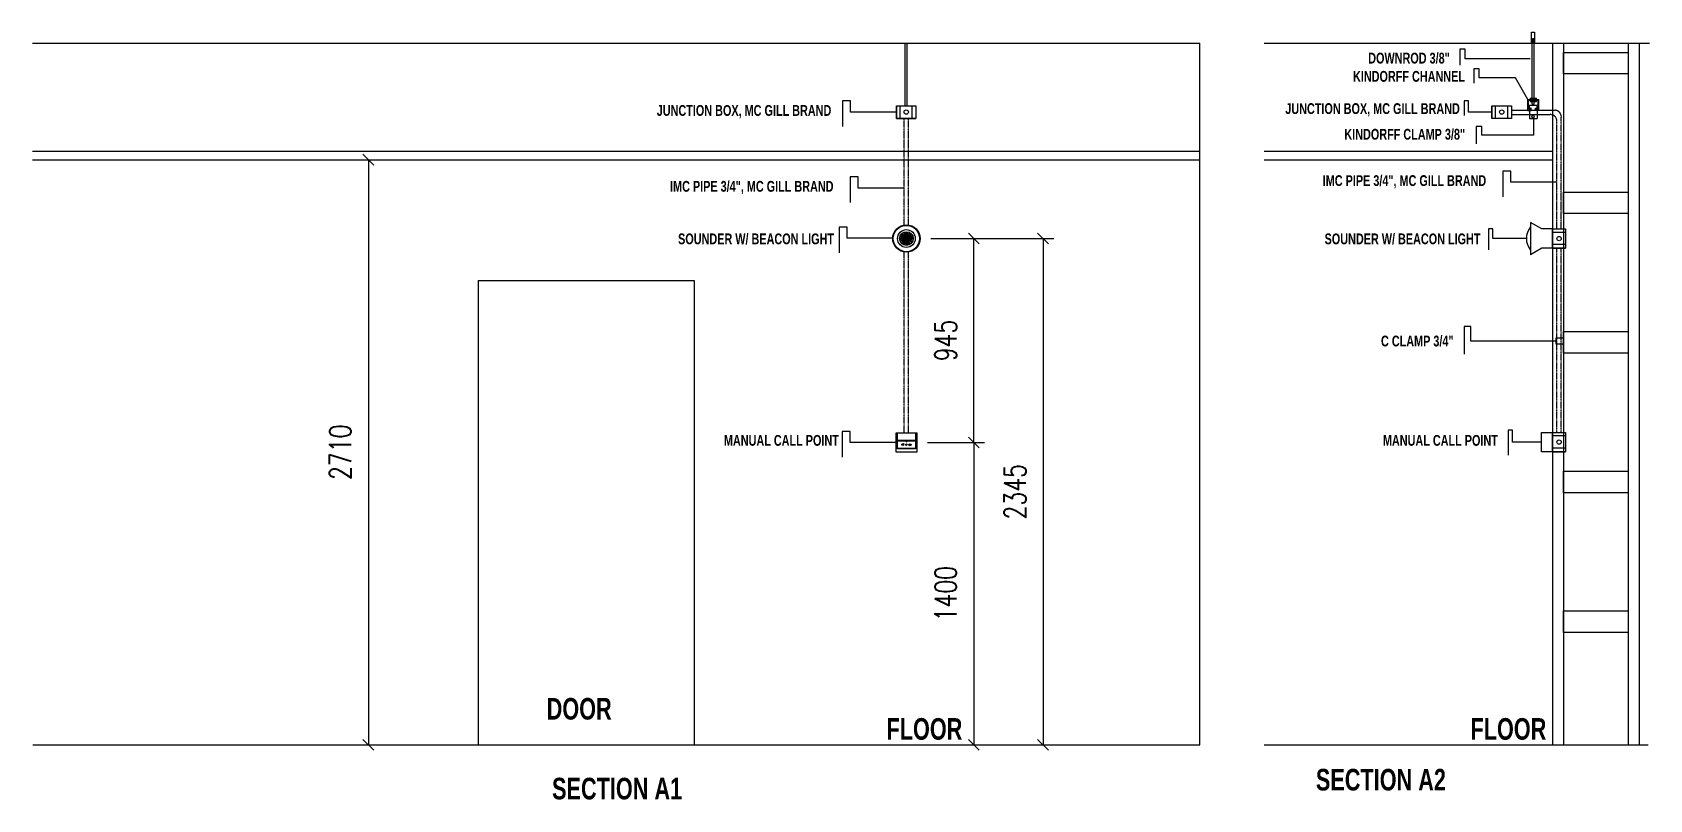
# Model space of a CAD drawing. Header units: millimetres. Extents: x 574095 to 829954, y -285467 to -148924.
# Drawn here: x 781837 to 789322, y -180357 to -176804 of the extents above; entities that cross this region are included whole.
import ezdxf

# ---------------------------------------------------------------- set-up
doc = ezdxf.new("R2010")
doc.units = ezdxf.units.MM
doc.header["$LTSCALE"] = 0.5
doc.linetypes.add('HIDDEN2', pattern=[4.7625, 3.175, -1.5875])
doc.layers.get('0').update_dxf_attribs({"color": 2})
doc.layers.get('Defpoints').update_dxf_attribs({"color": 140})
doc.styles.add('Arch-Dim', font='romans.shx', dxfattribs={"width": 0.75})
doc.styles.get("Standard").update_dxf_attribs({"font": 'romans.shx', "width": 0.75})
doc.dimstyles.new('Annotative', dxfattribs={"dimscale": 100, "dimtxt": 2.5, "dimasz": 1.5, "dimexe": 1.5, "dimexo": 1.5, "dimgap": 0.8, "dimtad": 1, "dimdec": 0, "dimzin": 3, "dimdsep": 46, "dimtxsty": 'Arch-Dim', "dimblk": 'ARCHTICK', "dimcen": 2.5, "dimazin": 2, "dimtfac": 0.75, "dimtdec": 0, "dimtix": 1, "dimtmove": 2, "dimatfit": 3, "dimfxl": 1, "dimtolj": 1, "dimtzin": 0, "dimarcsym": 0})

msp = doc.modelspace()

# ---------------------------------------------------------------- texts
at = {"color": 0, "attachment_point": 5}
for s, insert, char_height, width in [('\\A1;{\\Fbold|c0;DOWNROD 3/8"}', (788208.4, -176923.9), 50, 820.41), ('\\A1;{\\Fbold|c0;KINDORFF CHANNEL}', (788208.4, -177008), 50, 820.41), ('\\A1;{\\Fbold|c0;JUNCTION BOX, MC GILL BRAND}', (785130.8, -177171.2), 50, 820.41), ('\\A1;{\\Fbold|c0;JUNCTION BOX, MC GILL BRAND}', (788039.8, -177162.6), 50, 820.41), ('\\A1;{\\Fbold|c0;KINDORFF CLAMP 3/8"}', (788188.6, -177276.5), 50, 820.41), ('\\A1;{\\Fbold|c0;IMC PIPE 3/4\\H1x;", MC GILL BRAND}', (788187.4, -177496), 50, 820.41), ('\\A1;{\\Fbold|c0;IMC PIPE 3/4\\H1x;", MC GILL BRAND}', (785166.7, -177522.6), 50, 820.41), ('\\A1;{\\Fbold|c0;SOUNDER W/ BEACON LIGHT}', (785186.4, -177761), 50, 820.41), ('\\A1;{\\Fbold|c0;SOUNDER W/ BEACON LIGHT}', (788178.5, -177761), 50, 820.41), ('\\A1;{\\Fbold|c0;C CLAMP 3/4"}', (788246.7, -178234.1), 50, 820.41), ('\\A1;{\\Fbold|c0;MANUAL CALL POINT}', (785303.7, -178693.9), 50, 696.144), ('\\A1;{\\Fbold|c0;MANUAL CALL POINT}', (788353.7, -178693.9), 50, 696.144), ('\\A1;{\\Fbold|c0;DOOR}', (784367.9, -179937.2), 100, 820.41), ('\\A1;{\\Fbold|c0;FLOOR}', (785965.7, -180030.5), 100, 820.41), ('\\A1;{\\Fbold|c0;FLOOR}', (788668.4, -180030.5), 100, 820.41), ('\\A1;{\\Fbold|c0;SECTION A2}', (788078.4, -180265.6), 100, 1673.835), ('\\A1;{\\Fbold|c0;SECTION A1}', (784543.3, -180306.8), 100, 1673.835)]:
    msp.add_mtext(s, dxfattribs=dict(at, insert=insert, char_height=char_height, width=width))

# ---------------------------------------------------------------- blocks, each defined once
blk = doc.blocks.new('mcp')
h = blk.add_hatch(color=250)
h.dxf.hatch_style = 1
edge = h.paths.add_edge_path()
edge.add_arc((730432.7, -81807.8), 3.33, 0, 360)
h.paths.add_polyline_path([(730412.4, -81809.4), (730412.4, -81807.8), (730412.4, -81806.3), (730418, -81806.3), (730418, -81804.8), (730423.3, -81807.8), (730418, -81810.9), (730418, -81809.4)])
edge = h.paths.add_edge_path()
edge.add_line((730442.2, -81807.8), (730447.5, -81810.9))
edge.add_line((730447.5, -81809.4), (730453.1, -81809.4))
edge.add_line((730447.5, -81810.9), (730447.5, -81809.4))
edge.add_line((730447.5, -81806.3), (730453.1, -81806.3))
edge.add_line((730447.5, -81804.8), (730447.5, -81806.3))
edge.add_line((730442.2, -81807.8), (730447.5, -81804.8))
edge.add_line((730453.1, -81806.3), (730453.1, -81807.8))
h = blk.add_hatch(color=250)
h.dxf.hatch_style = 1
edge = h.paths.add_edge_path()
edge.add_arc((730432.7, -81807.8), 3.33, 180, 540, ccw=False)
h.paths.add_polyline_path([(730453.1, -81809.4), (730453.1, -81807.8), (730453.1, -81806.3), (730447.5, -81806.3), (730447.5, -81804.8), (730442.2, -81807.8), (730447.5, -81810.9), (730447.5, -81809.4)])
edge = h.paths.add_edge_path()
edge.add_line((730423.3, -81807.8), (730418, -81810.9))
edge.add_line((730418, -81809.4), (730412.4, -81809.4))
edge.add_line((730418, -81810.9), (730418, -81809.4))
edge.add_line((730418, -81806.3), (730412.4, -81806.3))
edge.add_line((730418, -81804.8), (730418, -81806.3))
edge.add_line((730423.3, -81807.8), (730418, -81804.8))
edge.add_line((730412.4, -81806.3), (730412.4, -81807.8))
at = {"color": 1}
for p, q in [((730387.7, -81756.3), (730477.7, -81756.3)), ((730477.7, -81790.3), (730387.7, -81790.3)), ((730392.6, -81756.3), (730392.6, -81825.3)), ((730431.2, -81790.3), (730431.2, -81794)), ((730431.2, -81790.8), (730431.2, -81794.5)), ((730434.2, -81790.3), (730434.2, -81794)), ((730434.2, -81790.8), (730434.2, -81794.5)), ((730472.8, -81756.3), (730472.8, -81825.3)), ((730477.7, -81756.3), (730477.7, -81841.3)), ((730477.7, -81825.3), (730387.7, -81825.3)), ((730418, -81806.3), (730412.4, -81806.3)), ((730412.4, -81806.3), (730412.4, -81807.8)), ((730412.4, -81809.4), (730412.4, -81807.8)), ((730418, -81809.4), (730412.4, -81809.4)), ((730423.3, -81807.8), (730418, -81804.8)), ((730418, -81804.8), (730418, -81806.3)), ((730423.3, -81807.8), (730418, -81810.9)), ((730418, -81810.9), (730418, -81809.4)), ((730431.2, -81794), (730432.7, -81794.5)), ((730431.2, -81794.5), (730432.7, -81795)), ((730434.2, -81794), (730432.7, -81794.5)), ((730434.2, -81794.5), (730432.7, -81795)), ((730442.1, -81807.8), (730447.5, -81804.8)), ((730442.1, -81807.8), (730447.5, -81810.9)), ((730442.2, -81807.8), (730447.5, -81804.8)), ((730442.2, -81807.8), (730447.5, -81810.9)), ((730447.5, -81804.8), (730447.5, -81806.3)), ((730447.5, -81804.8), (730447.5, -81806.3)), ((730447.5, -81806.3), (730453.1, -81806.3)), ((730447.5, -81806.3), (730453, -81806.3)), ((730447.5, -81810.9), (730447.5, -81809.4)), ((730447.5, -81809.4), (730453.1, -81809.4)), ((730447.5, -81810.9), (730447.5, -81809.4)), ((730447.5, -81809.4), (730453, -81809.4)), ((730453, -81806.3), (730453, -81807.8)), ((730453, -81809.4), (730453, -81807.8)), ((730453.1, -81806.3), (730453.1, -81807.8)), ((730453.1, -81809.4), (730453.1, -81807.8))]:
    blk.add_line(p, q, dxfattribs=at)
for points in [[(730387.7, -81756.3), (730477.7, -81756.3), (730477.7, -81841.3), (730387.7, -81841.3)], [(730392.6, -81790.3), (730472.8, -81790.3), (730472.8, -81825.3), (730392.6, -81825.3)]]:
    blk.add_lwpolyline(points, close=True, dxfattribs=at)
blk.add_lwpolyline([(730434.2, -81790.8), (730472.8, -81790.8), (730472.8, -81825.8), (730392.6, -81825.8), (730392.6, -81790.8), (730431.2, -81790.8)], dxfattribs=at)
blk.add_circle((730432.7, -81807.8), 3.33, dxfattribs=at)
blk.add_circle((730432.7, -81807.8), 3.33, dxfattribs=at)
blk = doc.blocks.new('sounder strobe')
at = {"color": 1}
for p, q in [((730974.9, -81675.2), (730920.8, -81649.2)), ((730971.7, -81644), (730924.1, -81680.5)), ((730971, -81681.3), (730924.8, -81643.1)), ((730967, -81639.1), (730928.7, -81685.3)), ((730965.8, -81686.3), (730929.9, -81638.2)), ((730961.1, -81635.3), (730934.6, -81689.1)), ((730959.8, -81689.7), (730935.9, -81634.7)), ((730954.5, -81633), (730941.2, -81691.5)), ((730953.9, -81691.6), (730941.9, -81632.8)), ((730947.9, -81662.2), (730947.9, -81632.2)), ((730977.9, -81662.7), (730917.9, -81661.7)), ((730977.4, -81656.9), (730918.3, -81667.5)), ((730977, -81669.2), (730918.7, -81655.2)), ((730975.3, -81650.2), (730920.4, -81674.2)), ((730947.9, -81662.2), (730947.9, -81692.2))]:
    blk.add_line(p, q, dxfattribs=at)
for radius in [60, 57.5, 38.9, 30]:
    blk.add_circle((730947.9, -81662.2), radius, dxfattribs=at)
blk = doc.blocks.new('_Oblique')
at = {"color": 0, "linetype": 'ByBlock', "lineweight": -2}
blk.add_line((-0.5, -0.5), (0.5, 0.5), dxfattribs=at)
blk = doc.blocks.new('*D38')
at = {"color": 0, "lineweight": -2, "transparency": 16777216}
for p, q in [((785979.9, -178703.7), (786244.3, -178703.7)), ((786194.3, -178703.7), (786194.3, -180103.7)), ((786090.3, -180103.7), (786244.3, -180103.7))]:
    blk.add_line(p, q, dxfattribs=at)
at = {"layer": 'Defpoints', "color": 0, "transparency": 16777216}
for p in [(785929.9, -178703.7), (786040.3, -180103.7), (786194.3, -180103.7)]:
    blk.add_point(p, dxfattribs=at)
at = {"color": 0, "lineweight": -2, "transparency": 16777216, "xscale": 50, "yscale": 50, "zscale": 50}
for p, rotation in [((786194.3, -178703.7), 90), ((786194.3, -180103.7), 270)]:
    blk.add_blockref('_Oblique', p, dxfattribs=dict(at, rotation=rotation))
at = {"color": 0, "transparency": 16777216, "insert": (786064.3, -179403.7), "char_height": 100, "attachment_point": 5, "rotation": 90, "style": 'Arch-Dim'}
blk.add_mtext('\\A1;1400', dxfattribs=at)
blk = doc.blocks.new('*D39')
at = {"color": 0, "lineweight": -2, "transparency": 16777216}
for p, q in [((785995.8, -177758.7), (786244.3, -177758.7)), ((786194.3, -178703.7), (786194.3, -177758.7)), ((785979.9, -178703.7), (786244.3, -178703.7))]:
    blk.add_line(p, q, dxfattribs=at)
at = {"layer": 'Defpoints', "color": 0, "transparency": 16777216}
for p in [(785945.8, -177758.7), (786194.3, -177758.7), (785929.9, -178703.7)]:
    blk.add_point(p, dxfattribs=at)
at = {"color": 0, "lineweight": -2, "transparency": 16777216, "xscale": 50, "yscale": 50, "zscale": 50}
for p, rotation in [((786194.3, -177758.7), 90), ((786194.3, -178703.7), 270)]:
    blk.add_blockref('_Oblique', p, dxfattribs=dict(at, rotation=rotation))
at = {"color": 0, "transparency": 16777216, "insert": (786064.3, -178231.2), "char_height": 100, "attachment_point": 5, "rotation": 90, "style": 'Arch-Dim'}
blk.add_mtext('\\A1;945', dxfattribs=at)
blk = doc.blocks.new('*D40')
at = {"color": 0, "lineweight": -2, "transparency": 16777216}
for p, q in [((785995.8, -177758.7), (786564.6, -177758.7)), ((786514.6, -177758.7), (786514.6, -180103.7)), ((785996.6, -180103.7), (786564.6, -180103.7))]:
    blk.add_line(p, q, dxfattribs=at)
at = {"layer": 'Defpoints', "color": 0, "transparency": 16777216}
for p in [(785945.8, -177758.7), (785946.6, -180103.7), (786514.6, -180103.7)]:
    blk.add_point(p, dxfattribs=at)
at = {"color": 0, "lineweight": -2, "transparency": 16777216, "xscale": 50, "yscale": 50, "zscale": 50}
for p, rotation in [((786514.6, -177758.7), 90), ((786514.6, -180103.7), 270)]:
    blk.add_blockref('_Oblique', p, dxfattribs=dict(at, rotation=rotation))
at = {"color": 0, "transparency": 16777216, "insert": (786384.6, -178931.2), "char_height": 100, "attachment_point": 5, "rotation": 90, "style": 'Arch-Dim'}
blk.add_mtext('\\A1;2345', dxfattribs=at)
blk = doc.blocks.new('*D41')
at = {"color": 0, "lineweight": -2, "transparency": 16777216}
for p, q in [((781887.1, -177393.7), (783442.3, -177393.7)), ((783392.3, -177393.7), (783392.3, -180103.7)), ((781889.7, -180103.7), (783442.3, -180103.7))]:
    blk.add_line(p, q, dxfattribs=at)
at = {"layer": 'Defpoints', "color": 0, "transparency": 16777216}
for p in [(781837.1, -177393.7), (781839.7, -180103.7), (783392.3, -180103.7)]:
    blk.add_point(p, dxfattribs=at)
at = {"color": 0, "lineweight": -2, "transparency": 16777216, "xscale": 50, "yscale": 50, "zscale": 50}
for p, rotation in [((783392.3, -177393.7), 90), ((783392.3, -180103.7), 270)]:
    blk.add_blockref('_Oblique', p, dxfattribs=dict(at, rotation=rotation))
at = {"color": 0, "transparency": 16777216, "insert": (783262.3, -178748.7), "char_height": 100, "attachment_point": 5, "rotation": 90, "style": 'Arch-Dim'}
blk.add_mtext('\\A1;2710', dxfattribs=at)

# ---------------------------------------------------------------- dimensions: what is measured, and where the dimension line sits
at = {"color": 0, "transparency": 33554638}
for base, p1, p2, picture, middle in [((783392.3, -180103.7), (781837.1, -177393.7), (781839.7, -180103.7), '*D41', (783262.3, -178748.7)), ((786194.3, -177758.7), (785929.9, -178703.7), (785945.8, -177758.7), '*D39', (786064.3, -178231.2)), ((786514.6, -180103.7), (785945.8, -177758.7), (785946.6, -180103.7), '*D40', (786384.6, -178931.2)), ((786194.3, -180103.7), (785929.9, -178703.7), (786040.3, -180103.7), '*D38', (786064.3, -179403.7))]:
    dim = msp.add_linear_dim(base=base, p1=p1, p2=p2, angle=90, dimstyle='Annotative', override={"dimscale": 0, "dimtxt": 1, "dimasz": 0.5, "dimexe": 0.5, "dimexo": 0.5, "dimblk1": 'Oblique', "dimblk2": 'Oblique', "dimsah": 1, "dimtix": 1, "dimtofl": 1, "dimtmove": 2, "dimatfit": 3}, dxfattribs=at)
    dim.commit()
    dim.dimension.update_dxf_attribs({"geometry": picture, "text_midpoint": middle})

# ---------------------------------------------------------------- linework, layer by layer
at = {"color": 0, "transparency": 33554638}
for p, q in [((781837.1, -176853.7), (787239.7, -176853.7)), ((785876.3, -177143.4), (785876.3, -176853.7)), ((785886.3, -177143.4), (785886.3, -176853.7)), ((787239.7, -180103.7), (787239.7, -176853.7)), ((787537.3, -176853.7), (789322.1, -176853.7)), ((788775.9, -176853.7), (788775.9, -176803.7)), ((788775.9, -176803.7), (788789.9, -176803.7)), ((788777.9, -177108.6), (788777.9, -176853.7)), ((788781.5, -176853.7), (788781.5, -176831.6)), ((788781.5, -176831.6), (788785.5, -176831.6)), ((788785.5, -176831.6), (788785.5, -176853.7)), ((788787.9, -177108.6), (788787.9, -176853.7)), ((788789.9, -176803.7), (788789.9, -176853.7)), ((788873, -176853.7), (788873, -180103.7)), ((788923, -176853.7), (788923, -180103.7)), ((789223, -176853.7), (789223, -180103.7)), ((789273, -176853.7), (789273, -180103.7)), ((788468.9, -176882.1), (788444.1, -176882.1)), ((788444.1, -176882.1), (788444.1, -176956.5)), ((788468.9, -176925.9), (788468.9, -176882.1)), ((788768.4, -176925.9), (788468.9, -176925.9)), ((788533, -176972.5), (788507.9, -176972.5)), ((788507.9, -176972.5), (788507.9, -177039.7)), ((788533, -177014.2), (788533, -176972.5)), ((788700.6, -177014.2), (788533, -177014.2)), ((788758.7, -177115), (788700.6, -177014.2)), ((785623.2, -177121.7), (785586.5, -177121.7)), ((785586.5, -177121.7), (785586.5, -177240.6)), ((785623.2, -177173.4), (785623.2, -177121.7)), ((785836.3, -177143.4), (785836.3, -177203.4)), ((785853, -177203.4), (785853, -177143.4)), ((785909.7, -177203.4), (785909.7, -177143.4)), ((788483.3, -177120.7), (788463.2, -177120.7)), ((788463.2, -177120.7), (788463.2, -177188.9)), ((788483.3, -177173.4), (788483.3, -177120.7)), ((788592.4, -177143.4), (788592.4, -177203.4)), ((788609.1, -177203.4), (788609.1, -177143.4)), ((788665.7, -177203.4), (788665.7, -177143.4)), ((788682.4, -177164.8), (788883.3, -177164.8)), ((788758.7, -177165), (788758.7, -177115)), ((788758.7, -177115), (788808.7, -177115)), ((788758.7, -177165), (788773.7, -177165)), ((788761.7, -177118), (788805.7, -177118)), ((788761.7, -177162), (788761.7, -177118)), ((788761.7, -177162), (788770.7, -177162)), ((788766.2, -177162), (788766.2, -177141.8)), ((788766.2, -177141.8), (788801.2, -177141.8)), ((788766.2, -177165), (788766.2, -177203.2)), ((788769.2, -177118), (788769.2, -177124.4)), ((788769.2, -177124.4), (788797.7, -177124.4)), ((788769.5, -177108.6), (788769.5, -177115)), ((788769.5, -177108.6), (788798, -177108.6)), ((788769.5, -177115), (788798, -177115)), ((788773.7, -177155), (788770.7, -177155)), ((788770.7, -177155), (788770.7, -177162)), ((788773.7, -177165), (788773.7, -177155)), ((788775.5, -177118), (788775.5, -177124.4)), ((788775.8, -177108.6), (788775.8, -177115)), ((788777.9, -177136.2), (788777.9, -177124.4)), ((788777.9, -177136.2), (788787.9, -177136.2)), ((788787.9, -177136.2), (788787.9, -177124.4)), ((788789.4, -177118), (788789.4, -177124.4)), ((788789.7, -177108.6), (788789.7, -177115)), ((788793.7, -177165), (788793.7, -177155)), ((788793.7, -177155), (788796.7, -177155)), ((788808.7, -177165), (788793.7, -177165)), ((788796.7, -177155), (788796.7, -177162)), ((788805.7, -177162), (788796.7, -177162)), ((788797.7, -177124.4), (788797.7, -177118)), ((788798, -177115), (788798, -177108.6)), ((788801.2, -177162), (788801.2, -177141.8)), ((788801.2, -177165), (788801.2, -177203.2)), ((788805.7, -177162), (788805.7, -177118)), ((788808.7, -177165), (788808.7, -177115)), ((785836.3, -177173.4), (785623.2, -177173.4)), ((785836.3, -177203.4), (785926.3, -177203.4)), ((788592.4, -177173.4), (788483.3, -177173.4)), ((788545.2, -177239.1), (788518.6, -177239.1)), ((788518.6, -177239.1), (788518.6, -177320.3)), ((788545.2, -177280.4), (788545.2, -177239.1)), ((788682.4, -177184.8), (788862.1, -177184.8)), ((788766.2, -177203.2), (788801.2, -177203.2)), ((788784.6, -177203.2), (788784.6, -177280.4)), ((788784.6, -177280.4), (788545.2, -177280.4)), ((781837.1, -177353.7), (787239.7, -177353.7)), ((781837.1, -177393.7), (787239.7, -177393.7)), ((787537.3, -177353.7), (788873, -177353.7)), ((787537.3, -177393.7), (788873, -177393.7)), ((788679.8, -177446.6), (788643.1, -177446.6)), ((788643.1, -177446.6), (788643.1, -177565.5)), ((788679.8, -177498.3), (788679.8, -177446.6)), ((785659.1, -177473.1), (785622.4, -177473.1)), ((785622.4, -177473.1), (785622.4, -177592)), ((785659.1, -177524.9), (785659.1, -177473.1)), ((785872.3, -177524.9), (785659.1, -177524.9)), ((788893, -177498.3), (788679.8, -177498.3)), ((788823, -177713.7), (788771, -177683.7)), ((788771, -177683.7), (788771, -177833.7)), ((785608.2, -177705.9), (785571.5, -177705.9)), ((785571.5, -177705.9), (785571.5, -177824.9)), ((785608.2, -177757.7), (785608.2, -177705.9)), ((785821.4, -177757.7), (785608.2, -177757.7)), ((788595.8, -177713.1), (788575.8, -177713.1)), ((788575.8, -177713.1), (788575.8, -177811.5)), ((788595.8, -177758.7), (788595.8, -177713.1)), ((788751.8, -177758.7), (788595.8, -177758.7)), ((788873, -177713.7), (788823, -177713.7)), ((788933, -177730.4), (788873, -177730.4)), ((788823, -177803.7), (788771, -177833.7)), ((788873, -177803.7), (788823, -177803.7)), ((788933, -177787.1), (788873, -177787.1)), ((788873, -177803.7), (788933, -177803.7)), ((783900.3, -177953.7), (783900.3, -180103.7)), ((783900.3, -177953.7), (784900.3, -177953.7)), ((784900.3, -177953.7), (784900.3, -180103.7)), ((788494, -178166.6), (788463.9, -178166.6)), ((788463.9, -178166.6), (788463.9, -178294.4)), ((788494, -178233.3), (788494, -178166.6)), ((788887.7, -178233.3), (788494, -178233.3)), ((788923, -178220.5), (788887.7, -178220.5)), ((788887.7, -178220.5), (788887.7, -178246.2)), ((788887.7, -178246.2), (788923, -178246.2)), ((785621.5, -178652), (785584.7, -178652)), ((785584.7, -178652), (785584.7, -178770.9)), ((785621.5, -178703.7), (785621.5, -178652)), ((788686.7, -178646.9), (788666.8, -178646.9)), ((788666.8, -178646.9), (788666.8, -178761.4)), ((788686.7, -178701.5), (788686.7, -178646.9)), ((785834.6, -178703.7), (785621.5, -178703.7)), ((788821, -178701.5), (788686.7, -178701.5)), ((788933, -178673.1), (788873, -178673.1)), ((788933, -178729.8), (788873, -178729.8)), ((788873, -178746.5), (788933, -178746.5)), ((781839.7, -180103.7), (787239.7, -180103.7)), ((787537.3, -180103.7), (789314.7, -180103.7))]:
    msp.add_line(p, q, dxfattribs=at)
at = {"color": 253, "linetype": 'HIDDEN2', "ltscale": 0.2, "transparency": 33554638}
for p, q in [((785872.3, -177353.7), (785872.3, -177203.7)), ((785892.3, -177353.7), (785892.3, -177203.7)), ((788893, -177713.7), (788893, -177216.8)), ((788913, -177713.7), (788913, -177196.2)), ((785872.3, -177696), (785872.3, -177353.7)), ((785892.3, -177696), (785892.3, -177353.7)), ((785872.3, -178658.7), (785872.3, -177821.5)), ((785892.3, -178658.7), (785892.3, -177821.5)), ((788893, -178656.5), (788893, -177803.7)), ((788913, -178656.5), (788913, -177803.7))]:
    msp.add_line(p, q, dxfattribs=at)
at = {"color": 7, "transparency": 33554638}
for points in [[(788923, -176896.6), (789223, -176896.6), (789223, -176996.6), (788923, -176996.6)], [(788923, -177543.3), (789223, -177543.3), (789223, -177643.3), (788923, -177643.3)], [(788923, -178190), (789223, -178190), (789223, -178290), (788923, -178290)], [(788923, -178836.7), (789223, -178836.7), (789223, -178936.7), (788923, -178936.7)], [(788923, -179483.4), (789223, -179483.4), (789223, -179583.4), (788923, -179583.4)]]:
    msp.add_lwpolyline(points, close=True, dxfattribs=at)
at = {"color": 0, "transparency": 33554638}
for points in [[(785836.3, -177143.4), (785926.3, -177143.4), (785926.3, -177203.4), (785836.3, -177203.4)], [(788592.4, -177143.4), (788682.4, -177143.4), (788682.4, -177203.4), (788592.4, -177203.4)], [(788873, -177803.7), (788873, -177713.7), (788933, -177713.7), (788933, -177803.7)], [(788821, -178656.5), (788873, -178656.5), (788873, -178746.5), (788821, -178746.5)], [(788873, -178746.5), (788873, -178656.5), (788933, -178656.5), (788933, -178746.5)]]:
    msp.add_lwpolyline(points, close=True, dxfattribs=at)
for centre, radius in [((785881.3, -177173.2), 10), ((788637.4, -177173.2), 10), ((788782.8, -177194.3), 5.52), ((788902.7, -177758.7), 10), ((788902.7, -178701.5), 10)]:
    msp.add_circle(centre, radius, dxfattribs=at)
at = {"color": 253, "linetype": 'HIDDEN2', "ltscale": 0.2, "transparency": 33554638}
for centre in [(788882.5, -177195.9), (788862.2, -177215.8)]:
    msp.add_arc(centre, 31.1, 359.61091, 90.12496, dxfattribs=at)
at = {"color": 0, "transparency": 33554638}
msp.add_arc((788835.9, -177758.7), 84.2, 140.48952, 219.51048, dxfattribs=at)

# ---------------------------------------------------------------- block references
at = {"color": 7, "xscale": 1.058823529411824, "yscale": 1.058823529411824, "zscale": 1.058823529411824}
msp.add_blockref('sounder strobe', (11937.5, -91292.9), dxfattribs=at)
at = {"color": 1, "xscale": 1.058823529411824, "yscale": 1.058823529411824, "zscale": 1.058823529411824}
msp.add_blockref('mcp', (12482.9, -92093.2), dxfattribs=at)

msp.set_redraw_order([(e.dxf.handle, doc.entitydb.next_handle()) for e in msp.query("TEXT MTEXT ATTDEF DIMENSION ARC_DIMENSION")])  # texts and dimensions are drawn at this point

doc.saveas('drawing.dxf')
